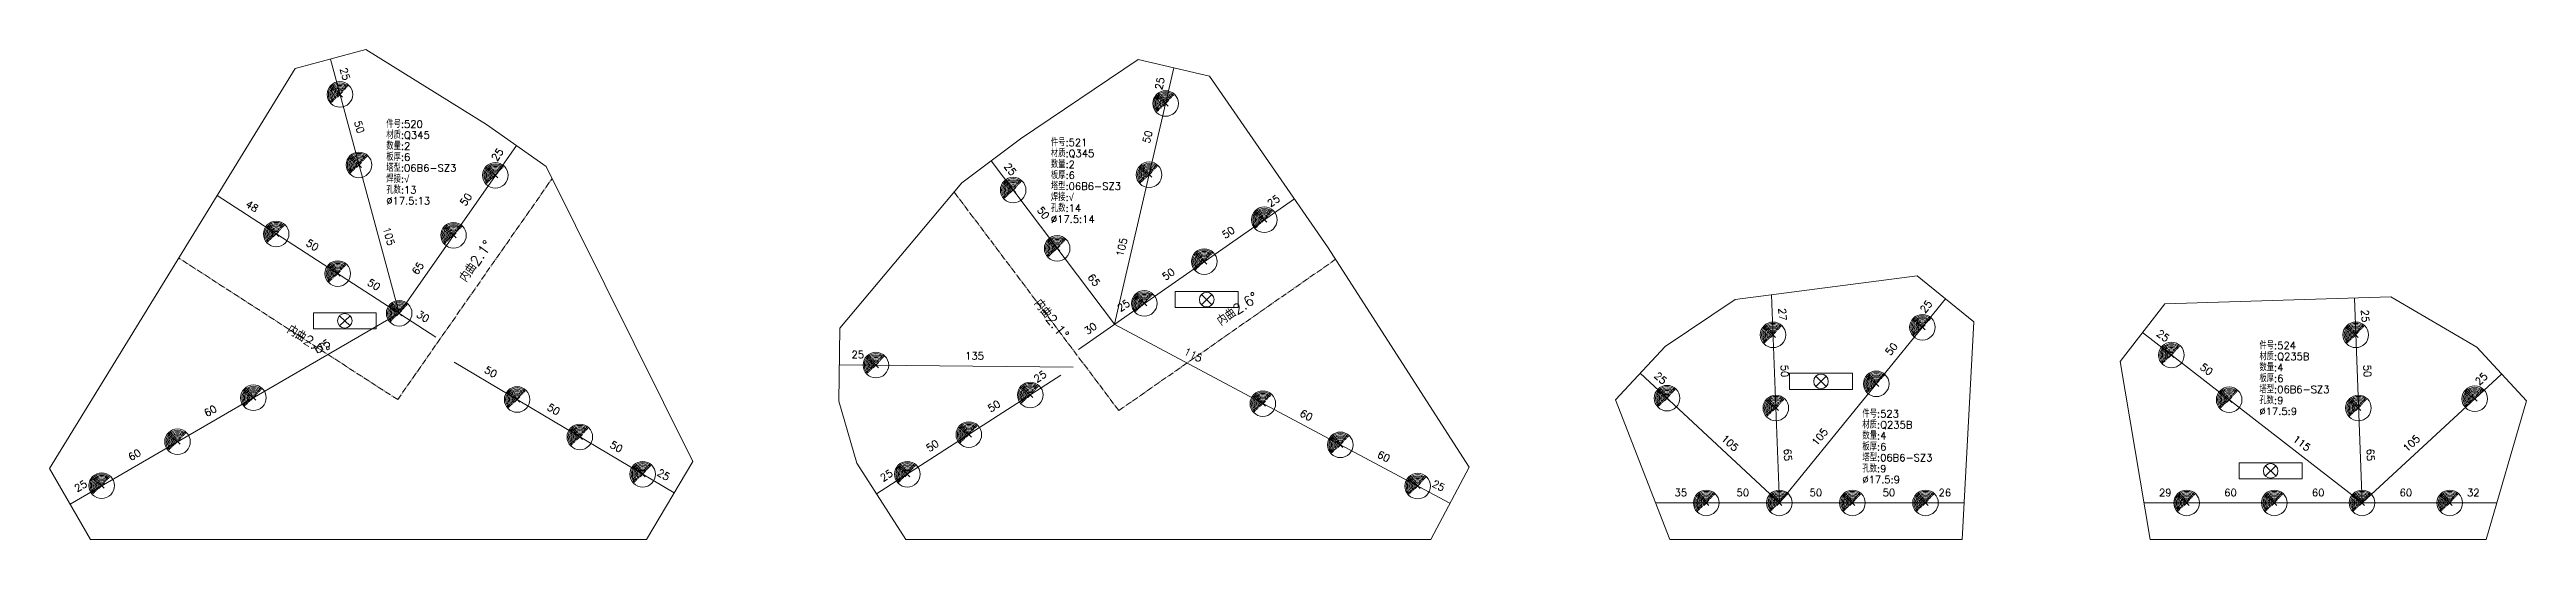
# Model space of a CAD drawing. Extents: x 0 to 6519, y -11 to 2213.
# Drawn here: x 2994 to 4688, y 1306 to 1641 of the extents above; entities that cross this region are included whole.
import ezdxf
from ezdxf.enums import TextEntityAlignment as Align

# ---------------------------------------------------------------- set-up
doc = ezdxf.new("R2010")
doc.units = 0
doc.header["$MEASUREMENT"] = 0
doc.linetypes.add('制弯线', pattern=[5.9, 4, -0.5, 0.2, -0.5, 0.2, -0.5])
for name, color, linetype, lineweight in [('1', 7, 'CONTINUOUS', 25), ('2', 7, 'CONTINUOUS', 25), ('5', 7, 'CONTINUOUS', 25)]:
    doc.layers.add(name, color=color, linetype=linetype, lineweight=lineweight)
doc.styles.get("Standard").update_dxf_attribs({"font": 'simplex.shx', "width": 0.7, "height": 3, "bigfont": 'gbhzfs.shx'})

msp = doc.modelspace()

# ---------------------------------------------------------------- texts
at = {"layer": '1', "color": 7, "linetype": 'Continuous', "lineweight": 13}
for s, p in [('件号:520', (3224.3, 1586.1)), ('材质:Q345', (3224.3, 1578.6)), ('数量:2', (3224.3, 1571.1)), ('件号:521', (3678.9, 1573.6)), ('板厚:6', (3224.3, 1563.6)), ('塔型:06B6-SZ3', (3224.3, 1556.1)), ('材质:Q345', (3678.9, 1566.1)), ('数量:2', (3678.9, 1558.6)), ('焊接:√', (3224.3, 1548.6)), ('孔数:13', (3224.3, 1541.1)), ('板厚:6', (3678.9, 1551.1)), ('塔型:06B6-SZ3', (3678.9, 1543.6)), ('焊接:√', (3678.9, 1536.1)), ('%%c17.5:13', (3224.3, 1533.6)), ('孔数:14', (3678.9, 1528.6)), ('%%c17.5:14', (3678.9, 1521.1)), ('件号:524', (4505.6, 1434.7)), ('材质:Q235B', (4505.6, 1427.2)), ('数量:4', (4505.6, 1419.7)), ('板厚:6', (4505.6, 1412.2)), ('塔型:06B6-SZ3', (4505.6, 1404.7)), ('件号:523', (4234, 1388)), ('孔数:9', (4505.6, 1397.2)), ('%%c17.5:9', (4505.6, 1389.7)), ('材质:Q235B', (4234, 1380.5)), ('数量:4', (4234, 1373)), ('板厚:6', (4234, 1365.5)), ('塔型:06B6-SZ3', (4234, 1358)), ('孔数:9', (4234, 1350.5)), ('%%c17.5:9', (4234, 1343))]:
    msp.add_text(s, height=5, dxfattribs=at).set_placement(p, align=Align.BOTTOM_LEFT)
at = {"layer": '2', "color": 7, "linetype": 'Continuous', "lineweight": 13}
for s, rotation, p in [('25', 286, (3192.2, 1623.3)), ('25', 77, (3757.3, 1617)), ('50', 286, (3202, 1587.1)), ('50', 77, (3748.9, 1580.5)), ('25', 55, (3303.6, 1567)), ('25', 308, (3648, 1556.8)), ('50', 55, (3282.1, 1536.3)), ('48', 328, (3130.4, 1530.6)), ('50', 308, (3670.6, 1526.9)), ('25', 35, (3833.5, 1534.3)), ('50', 328, (3171.7, 1504)), ('105', 286, (3222.2, 1512.3)), ('105', 77, (3731.3, 1505)), ('50', 35, (3802.6, 1512.8)), ('65', 55, (3249.2, 1489.2)), ('50', 35, (3761.6, 1484.2)), ('50', 328, (3213.7, 1476.9)), ('65', 308, (3705.2, 1481)), ('30', 328, (3247.3, 1455.2)), ('25', 35, (3730.9, 1462.8)), ('27', 273, (4175.4, 1459.8)), ('25', 51, (4280.7, 1462.8)), ('25', 273, (4574, 1458.7)), ('115', 30, (3181.8, 1434.5)), ('30', 35, (3708.3, 1447.1)), ('25', 323, (4437.3, 1442.2)), ('50', 330, (3293.8, 1417.2)), ('115', 333, (3774.5, 1428.7)), ('50', 273, (4176.8, 1421.1)), ('50', 51, (4257, 1433.8)), ('50', 323, (4467, 1419.2)), ('50', 273, (4575.4, 1421.1)), ('25', 33, (3673.7, 1414.2)), ('25', 318, (4093.3, 1413.4)), ('25', 43, (4660.1, 1413)), ('60', 30, (3106, 1390.6)), ('50', 330, (3336.8, 1391.6)), ('50', 33, (3642.2, 1393.9)), ('60', 333, (3851.8, 1387.5)), ('50', 330, (3379.7, 1366)), ('50', 33, (3600.1, 1366.8)), ('105', 318, (4140.8, 1369.1)), ('105', 51, (4208, 1373.7)), ('115', 323, (4532.2, 1368.7)), ('105', 43, (4612.3, 1368.9)), ('60', 30, (3054.1, 1360.5)), ('60', 333, (3904.8, 1359.3)), ('65', 273, (4179, 1363.7)), ('65', 273, (4577.6, 1363.7)), ('25', 30, (3017.3, 1339.2)), ('25', 330, (3412, 1346.9)), ('25', 33, (3568.6, 1346.5)), ('25', 333, (3942.3, 1339.3))]:
    msp.add_text(s, height=5, rotation=rotation, dxfattribs=at).set_placement(p, align=Align.BOTTOM_CENTER)
for s, rotation, p in [('内曲2.1%%d', 55, (3280.9, 1480.2)), ('内曲2.1%%d', 308, (3665.1, 1465.9)), ('内曲2.6%%d', 35, (3796.7, 1450)), ('内曲2.6%%d', 328, (3154.5, 1445.9))]:
    msp.add_text(s, height=7, rotation=rotation, dxfattribs=at).set_placement(p, align=Align.BOTTOM_LEFT)
for s, p in [('25', (3546.8, 1428.5)), ('135', (3626.7, 1427.6)), ('35', (4109.8, 1334.1)), ('50', (4152.2, 1334.1)), ('50', (4202.2, 1334.1)), ('50', (4252.2, 1334.1)), ('26', (4290.4, 1334.1)), ('29', (4441.2, 1334.1)), ('60', (4485.8, 1334.1)), ('60', (4545.8, 1334.1)), ('60', (4605.8, 1334.1)), ('32', (4651.9, 1334.1))]:
    msp.add_text(s, height=5, dxfattribs=at).set_placement(p, align=Align.BOTTOM_CENTER)

# ---------------------------------------------------------------- blocks, each defined once
blk = doc.blocks.new('板孔17.5')
at = {"layer": '5', "color": 7, "linetype": 'Continuous', "lineweight": 0}
for p, q in [((-0.2, -0.2), (0.2, 0.2)), ((-0.2, 0.2), (0.2, -0.2))]:
    blk.add_line(p, q, dxfattribs=at)
at = {"layer": '5', "color": 7, "linetype": 'Continuous', "lineweight": 13}
blk.add_circle((0, 0), 1, dxfattribs=at)
for radius in [0.9, 0.8, 0.7, 0.6, 0.5, 0.4, 0.3, 0.2, 0.1]:
    blk.add_arc((0, 0), radius, 45, 225, dxfattribs=at)

# ---------------------------------------------------------------- linework, layer by layer
at = {"layer": '1', "color": 7, "linetype": 'Continuous', "lineweight": 18}
for p, q in [((3161.9, 1628.1), (2994, 1354.5)), ((3210.2, 1641.1), (3161.9, 1628.1)), ((3292.8, 1589.9), (3210.2, 1641.1)), ((3738.7, 1634.2), (3658.1, 1580)), ((3787.4, 1622.9), (3738.7, 1634.2)), ((3868.2, 1506.2), (3787.4, 1622.9)), ((3333.7, 1561.2), (3292.8, 1589.9)), ((3658.1, 1580), (3618.1, 1549.9)), ((3433.9, 1359.4), (3333.7, 1561.2)), ((3618.1, 1549.9), (3534.5, 1450.6)), ((3965.1, 1355.5), (3868.2, 1506.2)), ((4271.5, 1486.4), (4147, 1470.1)), ((4310.3, 1454.8), (4271.5, 1486.4)), ((4147, 1470.1), (4099.2, 1438)), ((4440.9, 1467.3), (4410.3, 1427.8)), ((4595.6, 1471.9), (4440.9, 1467.3)), ((4654.4, 1437.6), (4595.6, 1471.9)), ((3534.5, 1450.6), (3533.9, 1400.6)), ((4302.2, 1306.1), (4310.3, 1454.8)), ((4099.2, 1438), (4065.1, 1401.5)), ((4410.3, 1427.8), (4430.8, 1306.1)), ((4688.3, 1400.9), (4654.4, 1437.6)), ((3533.9, 1400.6), (3546.2, 1358.2)), ((4065.1, 1401.5), (4102.2, 1306.1)), ((4660.8, 1306.1), (4688.3, 1400.9)), ((3402.2, 1306.1), (3433.9, 1359.4)), ((3546.2, 1358.2), (3579.8, 1306.1)), ((3938.7, 1306.1), (3965.1, 1355.5)), ((2994, 1354.5), (3022, 1306.1)), ((3022, 1306.1), (3402.2, 1306.1)), ((3579.8, 1306.1), (3938.7, 1306.1)), ((4102.2, 1306.1), (4302.2, 1306.1)), ((4430.8, 1306.1), (4660.8, 1306.1))]:
    msp.add_line(p, q, dxfattribs=at)
at = {"layer": '1', "color": 7, "linetype": 'Continuous', "lineweight": 13}
for p, q in [((3764, 1475.6), (3764, 1464.6)), ((3807, 1475.6), (3764, 1475.6)), ((3807, 1464.6), (3807, 1475.6)), ((3174.4, 1461.1), (3174.4, 1450.1)), ((3217.4, 1461.1), (3174.4, 1461.1)), ((3199.5, 1459.1), (3192.4, 1452.1)), ((3192.4, 1459.1), (3199.5, 1452.1)), ((3217.4, 1450.1), (3217.4, 1461.1)), ((3764, 1464.6), (3807, 1464.6)), ((3789, 1473.7), (3782, 1466.6)), ((3782, 1473.7), (3789, 1466.6)), ((3174.4, 1450.1), (3217.4, 1450.1)), ((4184.2, 1419.7), (4184.2, 1408.7)), ((4227.2, 1419.7), (4184.2, 1419.7)), ((4184.2, 1408.7), (4227.2, 1408.7)), ((4209.2, 1417.8), (4202.1, 1410.7)), ((4202.1, 1417.8), (4209.2, 1410.7)), ((4227.2, 1408.7), (4227.2, 1419.7)), ((4491.8, 1358.5), (4491.8, 1347.5)), ((4534.8, 1358.5), (4491.8, 1358.5)), ((4516.8, 1356.5), (4509.7, 1349.5)), ((4509.7, 1356.5), (4516.8, 1349.5)), ((4534.8, 1347.5), (4534.8, 1358.5)), ((4491.8, 1347.5), (4534.8, 1347.5))]:
    msp.add_line(p, q, dxfattribs=at)
for centre in [(3785.5, 1470.1), (3195.9, 1455.6), (4205.7, 1414.2), (4513.3, 1353)]:
    msp.add_circle(centre, 5, dxfattribs=at)
at = {"layer": '2', "color": 9, "linetype": 'Continuous', "lineweight": 13}
for p, q in [((3233, 1460.8), (3186.1, 1634.6)), ((3722.4, 1453.2), (3763.1, 1628.5)), ((3233, 1460.8), (3313.3, 1575.5)), ((3722.4, 1453.2), (3638.1, 1565)), ((3258.3, 1444.5), (3108.6, 1541.2)), ((3697.7, 1436), (3845.5, 1539)), ((3233.1, 1460.8), (3008, 1330.3)), ((4177.2, 1331.1), (4171.9, 1473.3)), ((4177.2, 1331.1), (4290.9, 1470.6)), ((4575.8, 1331.1), (4570.6, 1471.2)), ((3722.3, 1453.2), (3951.9, 1330.8)), ((4575.8, 1331.1), (4425.6, 1447.5)), ((3270.8, 1427.4), (3421.2, 1337.9)), ((3694.2, 1423.9), (3534.2, 1425.6)), ((3685.8, 1418.5), (3559.7, 1337.2)), ((4177.2, 1331.1), (4082.1, 1419.8)), ((4575.8, 1331.1), (4671.3, 1419.2)), ((4092.5, 1331.1), (4303.5, 1331.1)), ((4426.6, 1331.1), (4668, 1331.1))]:
    msp.add_line(p, q, dxfattribs=at)
at = {"layer": '2', "color": 190, "linetype": '制弯线', "lineweight": 13}
for p, q in [((3232.1, 1401.7), (3337.8, 1553)), ((3725.4, 1394.2), (3612.8, 1543.6)), ((3232.1, 1401.7), (3082.4, 1498.5)), ((3725.4, 1394.2), (3873.7, 1497.7))]:
    msp.add_line(p, q, dxfattribs=at)

# ---------------------------------------------------------------- block references
at = {"layer": '1', "color": 7, "linetype": 'Continuous', "lineweight": 0, "xscale": 8.75, "yscale": 8.75, "zscale": 8.75}
for p in [(3192.6, 1610.4), (3757.4, 1604.2), (3205.6, 1562.2), (3298.9, 1555.1), (3746.1, 1555.5), (3653.1, 1545), (3824.9, 1524.7), (3149, 1515), (3270.3, 1514.1), (3683.2, 1505.1), (3191.1, 1487.9), (3783.8, 1496.1), (3742.8, 1467.5), (3233.1, 1460.8), (4275.1, 1451.2), (4172.9, 1446), (4445.4, 1432.2), (4571.5, 1446), (3559.2, 1425.3), (3133.4, 1403), (3313.8, 1401.8), (3664.8, 1404.9), (3823.9, 1399), (4100.4, 1402.7), (4243.5, 1412.5), (4484.9, 1401.6), (4652.9, 1402.3), (4174.8, 1396), (4573.3, 1396), (3081.5, 1372.9), (3356.7, 1376.2), (3622.8, 1377.8), (3876.9, 1370.8), (3399.7, 1350.7), (3580.7, 1350.7), (3029.6, 1342.9), (3929.8, 1342.6), (4127.2, 1331.1), (4177.2, 1331.1), (4227.2, 1331.1), (4277.2, 1331.1), (4455.8, 1331.1), (4515.8, 1331.1), (4575.8, 1331.1), (4635.8, 1331.1)]:
    msp.add_blockref('板孔17.5', p, dxfattribs=at)

msp.set_redraw_order([(e.dxf.handle, doc.entitydb.next_handle()) for e in msp.query("TEXT MTEXT ATTDEF DIMENSION ARC_DIMENSION")])  # texts and dimensions are drawn at this point

doc.saveas('drawing.dxf')
